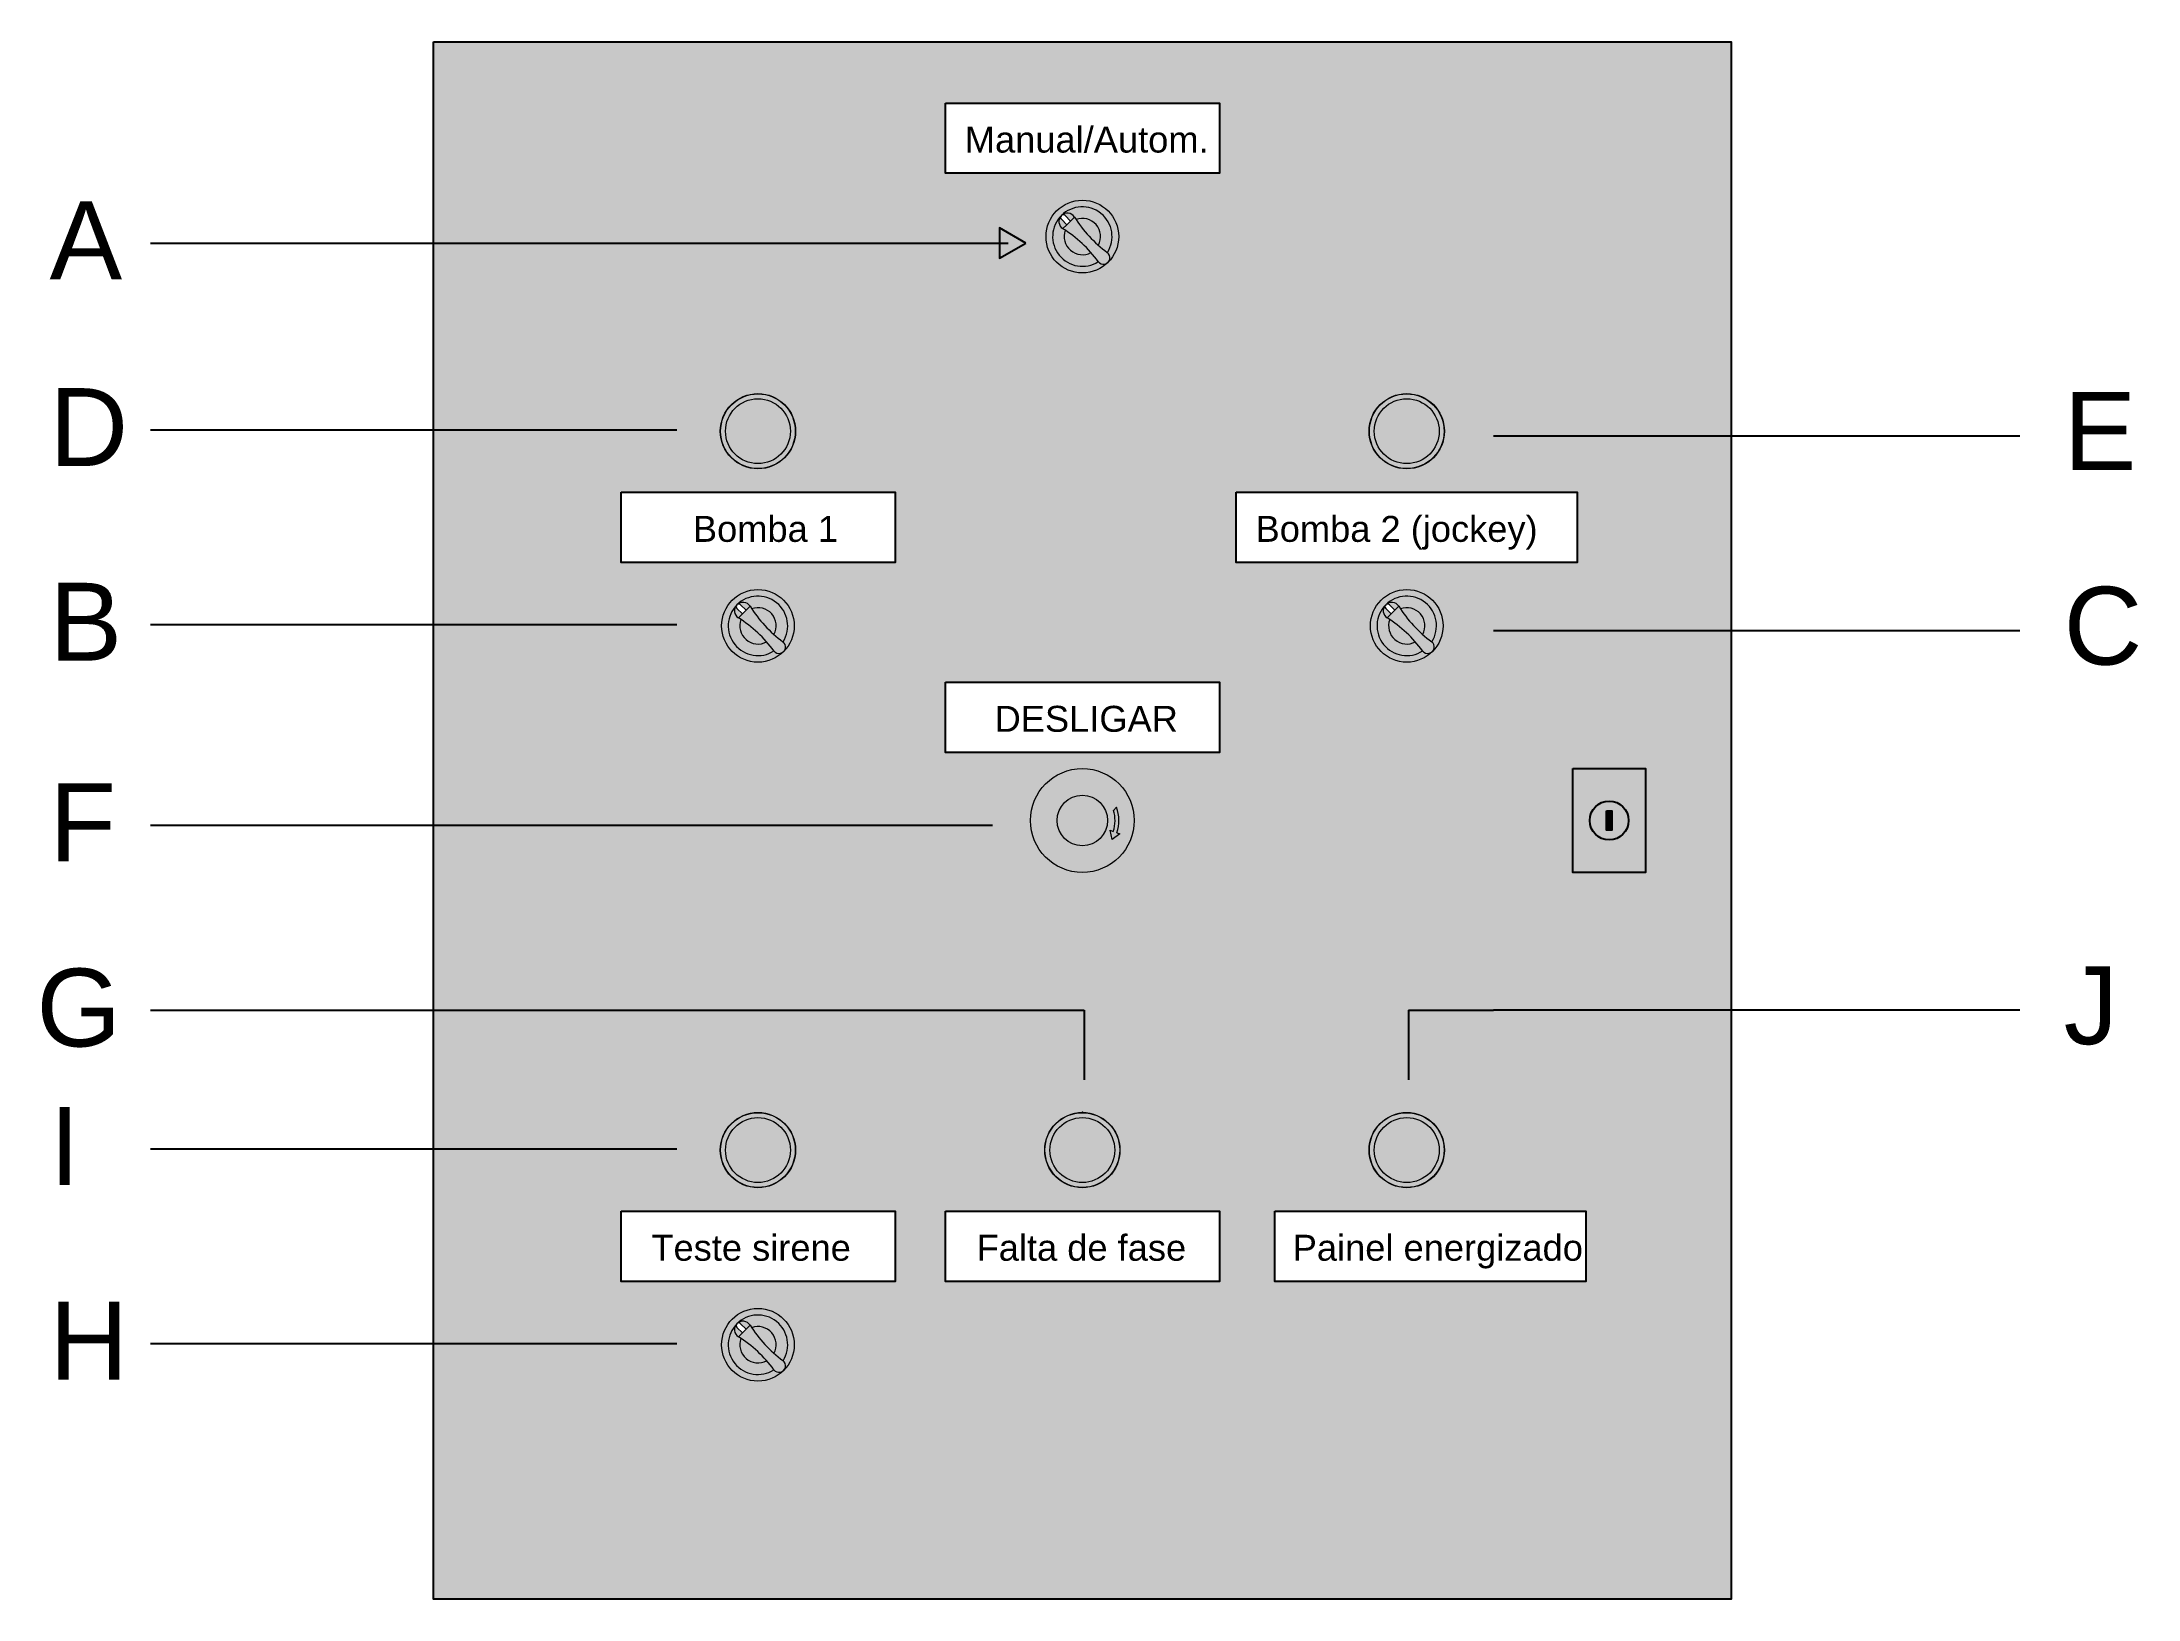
# Model space of a CAD drawing. Header units: millimetres. Extents: x 875 to 3370, y -44 to 1144.
# Drawn here: x 1752.7 to 1833.5, y 869.2 to 929.2 of the extents above; entities that cross this region are included whole.
import ezdxf

# ---------------------------------------------------------------- set-up
doc = ezdxf.new("R2010")
doc.units = ezdxf.units.MM
doc.header["$LTSCALE"] = 0.1

msp = doc.modelspace()

# ---------------------------------------------------------------- texts
at = {"attachment_point": 1}
for s, insert, char_height in [('{\\f@Arial Unicode MS|b0|i0|c0|p34;Manual/Autom.}', (1788.249, 925.973), 1), ('{\\f@Arial Unicode MS|b0|i0|c0|p34;A }', (1752.981, 923.092), 3), ('{\\f@Arial Unicode MS|b0|i0|c0|p34;D }', (1752.981, 915.896), 3), ('{\\f@Arial Unicode MS|b0|i0|c0|p34;E }', (1830.593, 915.742), 3), ('{\\f@Arial Unicode MS|b0|i0|c0|p34;Bomba 1}', (1777.771, 910.973), 1), ('{\\f@Arial Unicode MS|b0|i0|c0|p34;Bomba 2 (jockey)}', (1799.453, 910.973), 1), ('{\\f@Arial Unicode MS|b0|i0|c0|p34;B }', (1752.981, 908.396), 3), ('{\\f@Arial Unicode MS|b0|i0|c0|p34;C }', (1830.593, 908.242), 3), ('{\\f@Arial Unicode MS|b0|i0|c0|p34;DESLIGAR }', (1789.397, 903.654), 1), ('{\\f@Arial Unicode MS|b0|i0|c0|p34;F }', (1752.981, 900.667), 3), ('{\\f@Arial Unicode MS|b0|i0|c0|p34;G }', (1752.475, 893.529), 3), ('{\\f@Arial Unicode MS|b0|i0|c0|p34;J }', (1830.593, 893.617), 3), ('{\\f@Arial Unicode MS|b0|i0|c0|p34;I }', (1752.981, 888.196), 3), ('{\\f@Arial Unicode MS|b0|i0|c0|p34;Teste sirene}', (1776.171, 883.273), 1), ('{\\f@Arial Unicode MS|b0|i0|c0|p34;Falta de fase}', (1788.703, 883.273), 1), ('{\\f@Arial Unicode MS|b0|i0|c0|p34;Painel energizado}', (1800.884, 883.273), 1), ('{\\f@Arial Unicode MS|b0|i0|c0|p34;H }', (1752.981, 880.696), 3)]:
    msp.add_mtext_dynamic_manual_height_columns(s, width=15.90209, gutter_width=12.5, heights=[0], dxfattribs=dict(at, insert=insert, char_height=char_height))

# ---------------------------------------------------------------- hatches: boundary and pattern name
h = msp.add_hatch(color=31)
h.dxf.hatch_style = 1
h.paths.add_polyline_path([(1767.778, 929.236), (1767.778, 869.236), (1817.778, 869.236), (1817.778, 929.236)])
h.paths.add_polyline_path([(1791.378, 921.736, -1), (1794.178, 921.736, -1)], flags=16)
h.paths.add_polyline_path([(1792.474, 922.489), (1792.32, 922.335), (1792.05, 922.605, -0.388638)], flags=0)
h.paths.add_polyline_path([(1791.969, 922.546, -0.896421), (1793.744, 921.121, -1.150132), (1793.39, 920.774, -0.879266)], flags=0)
h.paths.add_polyline_path([(1798.059, 924.174), (1787.505, 924.174), (1787.505, 926.882), (1798.059, 926.882)], flags=16)
h.paths.add_polyline_path([(1792.535, 922.392, 0.065775), (1793.394, 921.403, 0.691449)], flags=0)
h.paths.add_polyline_path([(1792.122, 921.979, -0.065775), (1793.111, 921.12, -0.691449)], flags=0)
h.paths.add_polyline_path([(1806.718, 914.236, -1), (1803.838, 914.236, -1)], flags=16)
h.paths.add_polyline_path([(1806.528, 914.236, -1), (1804.028, 914.236, -1)], flags=0)
h.paths.add_polyline_path([(1798.71, 911.882), (1811.847, 911.882), (1811.847, 909.174), (1798.71, 909.174)], flags=16)
h.paths.add_polyline_path([(1806.678, 906.736, -1), (1803.878, 906.736, -1)], flags=16)
h.paths.add_polyline_path([(1804.974, 907.489), (1804.82, 907.335), (1804.55, 907.605, -0.388638)], flags=0)
h.paths.add_polyline_path([(1804.469, 907.546, -0.896421), (1806.244, 906.121, -1.150132), (1805.89, 905.774, -0.879266)], flags=0)
h.paths.add_polyline_path([(1805.611, 906.12, -0.691449), (1804.622, 906.979, -0.065775)], flags=0)
h.paths.add_polyline_path([(1805.894, 906.403, 0.691449), (1805.035, 907.392, 0.065775)], flags=0)
h.paths.add_polyline_path([(1798.059, 904.564), (1798.059, 901.855), (1787.505, 901.855), (1787.505, 904.564)], flags=16)
h.paths.add_polyline_path([(1785.559, 911.882), (1785.559, 909.174), (1775.005, 909.174), (1775.005, 911.882)], flags=16)
h.paths.add_polyline_path([(1778.838, 914.236, -1), (1781.718, 914.236, -1)], flags=16)
h.paths.add_polyline_path([(1779.028, 914.236, -1), (1781.528, 914.236, -1)], flags=0)
h.paths.add_polyline_path([(1794.778, 899.236, -1), (1790.778, 899.236, -1)], flags=16)
h.paths.add_polyline_path([(1793.753, 899.236, -1), (1791.803, 899.236, -1)], flags=0)
h.paths.add_polyline_path([(1794.094, 899.744, -0.179234), (1794.107, 898.764), (1794.224, 898.72), (1793.512, 898.211, 0.326933), (1793.977, 899.626)], flags=0)
h.paths.add_polyline_path([(1781.678, 906.736, -1), (1778.878, 906.736, -1)], flags=16)
h.paths.add_polyline_path([(1779.974, 907.489), (1779.82, 907.335), (1779.55, 907.605, -0.388638)], flags=0)
h.paths.add_polyline_path([(1781.24, 906.124, 0.879266), (1779.469, 907.546, 0.896421), (1780.893, 905.77, 1.150132)], flags=0)
h.paths.add_polyline_path([(1780.035, 907.392, 0.065775), (1780.894, 906.403, 0.691449)], flags=0)
h.paths.add_polyline_path([(1811.678, 901.236), (1814.478, 901.236), (1814.478, 897.236), (1811.678, 897.236)], flags=16)
h.paths.add_polyline_path([(1779.622, 906.979, 0.691449), (1780.611, 906.12, 0.065775)], flags=0)
h.paths.add_polyline_path([(1812.973, 899.604), (1813.183, 899.604), (1813.183, 898.868), (1812.973, 898.868)], flags=0)
h.paths.add_polyline_path([(1794.218, 886.536, -1), (1791.338, 886.536, -1)], flags=16)
h.paths.add_polyline_path([(1806.718, 886.536, -1), (1803.838, 886.536, -1)], flags=16)
h.paths.add_polyline_path([(1794.028, 886.536, -1), (1791.528, 886.536, -1)], flags=0)
h.paths.add_polyline_path([(1806.528, 886.536, -1), (1804.028, 886.536, -1)], flags=0)
h.paths.add_polyline_path([(1798.059, 884.182), (1798.059, 881.474), (1787.505, 881.474), (1787.505, 884.182)], flags=16)
h.paths.add_polyline_path([(1800.193, 884.182), (1812.182, 884.182), (1812.182, 881.474), (1800.193, 881.474)], flags=16)
h.paths.add_polyline_path([(1781.718, 886.536, -1), (1778.838, 886.536, -1)], flags=16)
h.paths.add_polyline_path([(1781.528, 886.536, -1), (1779.028, 886.536, -1)], flags=0)
h.paths.add_polyline_path([(1785.559, 884.182), (1785.559, 881.474), (1775.005, 881.474), (1775.005, 884.182)], flags=16)
h.paths.add_polyline_path([(1781.678, 879.036, -1), (1778.878, 879.036, -1)], flags=16)
h.paths.add_polyline_path([(1779.974, 879.789), (1779.82, 879.635), (1779.55, 879.905, -0.388638)], flags=0)
h.paths.add_polyline_path([(1781.244, 878.421, -1.150132), (1780.89, 878.074, -0.879266), (1779.469, 879.846, -0.896421)], flags=0)
h.paths.add_polyline_path([(1780.894, 878.703, 0.691449), (1780.035, 879.692, 0.065775)], flags=0)
h.paths.add_polyline_path([(1780.611, 878.42, 0.065775), (1779.622, 879.279, 0.691449)], flags=0)
h.paths.add_polyline_path([(1800.526, 881.645), (1812.21, 881.645), (1812.21, 884.016), (1800.526, 884.016)], flags=24)
h.paths.add_polyline_path([(1788.341, 881.627), (1796.918, 881.627), (1796.918, 883.999), (1788.341, 883.999)], flags=8)
h.paths.add_polyline_path([(1789.035, 902.009), (1796.6, 902.009), (1796.6, 904.38), (1789.035, 904.38)], flags=8)
h.paths.add_polyline_path([(1777.418, 909.34), (1783.509, 909.34), (1783.509, 911.711), (1777.418, 911.711)], flags=8)
h.paths.add_polyline_path([(1799.1, 909.305), (1812.16, 909.305), (1812.16, 911.677), (1799.1, 911.677)], flags=24)
h.paths.add_polyline_path([(1775.89, 881.645), (1784.077, 881.645), (1784.077, 884.016), (1775.89, 884.016)], flags=8)
h.paths.add_polyline_path([(1787.892, 924.345), (1797.788, 924.345), (1797.788, 926.716), (1787.892, 926.716)], flags=8)
h = msp.add_hatch(color=31)
h.dxf.hatch_style = 1
h.paths.add_polyline_path([(1817.778, 929.236), (1767.778, 929.236), (1767.778, 869.236), (1817.778, 869.236)])
h.paths.add_polyline_path([(1798.71, 909.174), (1811.847, 909.174), (1811.847, 911.882), (1798.71, 911.882)], flags=16)
h.paths.add_polyline_path([(1803.878, 906.736, -1), (1806.678, 906.736, -1)], flags=16)
h.paths.add_polyline_path([(1803.828, 914.236, -1), (1806.728, 914.236, -1)], flags=16)
h.paths.add_polyline_path([(1803.838, 914.236, -1), (1806.718, 914.236, -1)], flags=0)
h.paths.add_polyline_path([(1804.974, 907.489), (1804.82, 907.335), (1804.55, 907.605, -0.388638)], flags=0)
h.paths.add_polyline_path([(1806.24, 906.124, 0.879266), (1804.469, 907.546, 0.896421), (1805.893, 905.77, 1.150132)], flags=0)
h.paths.add_polyline_path([(1804.028, 914.236, -1), (1806.528, 914.236, -1)], flags=0)
h.paths.add_polyline_path([(1805.035, 907.392, 0.065775), (1805.894, 906.403, 0.691449)], flags=0)
h.paths.add_polyline_path([(1804.622, 906.979, 0.691449), (1805.611, 906.12, 0.065775)], flags=0)
h.paths.add_polyline_path([(1811.678, 901.236), (1814.478, 901.236), (1814.478, 897.236), (1811.678, 897.236)], flags=16)
h.paths.add_polyline_path([(1812.973, 899.604), (1813.183, 899.604), (1813.183, 898.868), (1812.973, 898.868)], flags=0)
h.paths.add_polyline_path([(1798.059, 904.564), (1798.059, 901.855), (1787.505, 901.855), (1787.505, 904.564)], flags=16)
h.paths.add_polyline_path([(1798.059, 924.174), (1787.505, 924.174), (1787.505, 926.882), (1798.059, 926.882)], flags=16)
h.paths.add_polyline_path([(1794.778, 899.236, -1), (1790.778, 899.236, -1)], flags=16)
h.paths.add_polyline_path([(1794.094, 899.744, -0.179234), (1794.107, 898.764), (1794.224, 898.72), (1793.512, 898.211, 0.326933), (1793.977, 899.626)], flags=0)
h.paths.add_polyline_path([(1791.378, 921.736, -1), (1794.178, 921.736, -1)], flags=16)
h.paths.add_polyline_path([(1792.474, 922.489), (1792.32, 922.335), (1792.05, 922.605, -0.388638)], flags=0)
h.paths.add_polyline_path([(1791.969, 922.546, -0.896421), (1793.744, 921.121, -1.150132), (1793.39, 920.774, -0.879266)], flags=0)
h.paths.add_polyline_path([(1791.803, 899.236, -1), (1793.753, 899.236, -1)], flags=0)
h.paths.add_polyline_path([(1792.535, 922.392, 0.065775), (1793.394, 921.403, 0.691449)], flags=0)
h.paths.add_polyline_path([(1792.122, 921.979, -0.065775), (1793.111, 921.12, -0.691449)], flags=0)
h.paths.add_polyline_path([(1806.728, 886.536, -1), (1803.828, 886.536, -1)], flags=16)
h.paths.add_polyline_path([(1806.718, 886.536, -1), (1803.838, 886.536, -1)], flags=0)
h.paths.add_polyline_path([(1806.528, 886.536, -1), (1804.028, 886.536, -1)], flags=0)
h.paths.add_polyline_path([(1790.594, 921.486), (1789.584, 920.903), (1789.584, 922.069)], flags=16)
h.paths.add_polyline_path([(1812.182, 884.182), (1812.182, 881.474), (1800.193, 881.474), (1800.193, 884.182)], flags=16)
h.paths.add_polyline_path([(1785.559, 909.174), (1775.005, 909.174), (1775.005, 911.882), (1785.559, 911.882)], flags=16)
h.paths.add_polyline_path([(1794.228, 886.536, -1), (1791.328, 886.536, -1)], flags=16)
h.paths.add_polyline_path([(1794.218, 886.536, -1), (1791.338, 886.536, -1)], flags=0)
h.paths.add_polyline_path([(1794.028, 886.536, -1), (1791.528, 886.536, -1)], flags=0)
h.paths.add_polyline_path([(1798.059, 884.182), (1798.059, 881.474), (1787.505, 881.474), (1787.505, 884.182)], flags=16)
h.paths.add_polyline_path([(1778.878, 906.736, -1), (1781.678, 906.736, -1)], flags=16)
h.paths.add_polyline_path([(1778.828, 914.236, -1), (1781.728, 914.236, -1)], flags=16)
h.paths.add_polyline_path([(1778.838, 914.236, -1), (1781.718, 914.236, -1)], flags=0)
h.paths.add_polyline_path([(1779.028, 914.236, -1), (1781.528, 914.236, -1)], flags=0)
h.paths.add_polyline_path([(1779.974, 907.489), (1779.82, 907.335), (1779.55, 907.605, -0.388638)], flags=0)
h.paths.add_polyline_path([(1779.469, 907.546, -0.896421), (1781.244, 906.121, -1.150132), (1780.89, 905.774, -0.879266)], flags=0)
h.paths.add_polyline_path([(1780.035, 907.392, -0.691449), (1780.894, 906.403, -0.065775)], flags=0)
h.paths.add_polyline_path([(1779.622, 906.979, -0.065775), (1780.611, 906.12, -0.691449)], flags=0)
h.paths.add_polyline_path([(1785.559, 884.182), (1785.559, 881.474), (1775.005, 881.474), (1775.005, 884.182)], flags=16)
h.paths.add_polyline_path([(1781.728, 886.536, -1), (1778.828, 886.536, -1)], flags=16)
h.paths.add_polyline_path([(1781.718, 886.536, -1), (1778.838, 886.536, -1)], flags=0)
h.paths.add_polyline_path([(1781.528, 886.536, -1), (1779.028, 886.536, -1)], flags=0)
h.paths.add_polyline_path([(1781.678, 879.036, -1), (1778.878, 879.036, -1)], flags=16)
h.paths.add_polyline_path([(1779.974, 879.789), (1779.82, 879.635), (1779.55, 879.905, -0.388638)], flags=0)
h.paths.add_polyline_path([(1781.24, 878.424, 0.879266), (1779.469, 879.846, 0.896421), (1780.893, 878.07, 1.150132)], flags=0)
h.paths.add_polyline_path([(1780.894, 878.703, 0.691449), (1780.035, 879.692, 0.065775)], flags=0)
h.paths.add_polyline_path([(1780.611, 878.42, 0.065775), (1779.622, 879.279, 0.691449)], flags=0)
h = msp.add_hatch(color=256)
h.dxf.hatch_style = 1
h.paths.add_polyline_path([(1791.378, 921.736, 0.668179), (1793.768, 920.746, -0.452525), (1793.393, 920.77, -0.896421), (1791.969, 922.546, -0.896421), (1793.744, 921.121, -0.452525), (1793.768, 920.746, 0.198912), (1794.178, 921.736, 1)])
h = msp.add_hatch(color=253)
h.dxf.hatch_style = 1
h.paths.add_polyline_path([(1792.535, 922.392, 0.065775), (1793.394, 921.403, 0.691449)], flags=17)
h.paths.add_polyline_path([(1792.474, 922.489), (1792.32, 922.335), (1792.179, 922.194), (1792.026, 922.041, -0.0939), (1793.39, 920.774, 1.162299), (1793.74, 921.124, -0.0939)])
h.paths.add_polyline_path([(1791.969, 922.546, -0.414214), (1792.11, 922.546), (1792.32, 922.335), (1792.474, 922.489, 0.481656)], flags=17)
h.paths.add_polyline_path([(1791.969, 922.404, -0.414214), (1791.969, 922.546, 0.481656), (1792.026, 922.041), (1792.179, 922.194)], flags=17)
h.paths.add_polyline_path([(1792.122, 921.979, 0.005715), (1792.026, 922.041, -0.481656), (1791.969, 922.546, 0.896399), (1793.393, 920.77, 0.022494), (1793.111, 921.12, -0.691449)])
h.paths.add_polyline_path([(1791.969, 922.546, -0.481656), (1792.474, 922.489, 0.005715), (1792.535, 922.392, -0.691449), (1793.394, 921.403, 0.022494), (1793.744, 921.121, 0.896399)])
h = msp.add_hatch(color=256)
h.dxf.hatch_style = 1
h.paths.add_polyline_path([(1789.584, 922.069), (1789.584, 920.903), (1790.594, 921.486)])
h = msp.add_hatch(color=253)
h.dxf.hatch_style = 1
h.paths.add_polyline_path([(1792.122, 921.979, 0.691449), (1793.111, 921.12, 0.065775)])
h = msp.add_hatch(color=256)
h.dxf.hatch_style = 1
h.paths.add_polyline_path([(1804.028, 914.236, -1), (1806.528, 914.236, -0.414214), (1805.278, 912.986), (1805.278, 912.796, 0.414214), (1806.718, 914.236, 1), (1803.838, 914.236, 0.414214), (1805.278, 912.796), (1805.278, 912.986, -0.414214)])
h.paths.add_polyline_path([(1781.718, 914.236), (1781.528, 914.236, -0.414214), (1780.278, 912.986), (1780.278, 912.796, 0.414214)])
h.paths.add_polyline_path([(1778.838, 914.236), (1779.028, 914.236, -1), (1781.528, 914.236), (1781.718, 914.236, 1)])
h.paths.add_polyline_path([(1779.028, 914.236), (1778.838, 914.236, 0.414214), (1780.278, 912.796), (1780.278, 912.986, -0.414214)])
h = msp.add_hatch(color=92)
h.dxf.hatch_style = 1
h.paths.add_polyline_path([(1781.528, 914.236, 1), (1779.028, 914.236, 1)])
h.paths.add_polyline_path([(1806.528, 914.236, 1), (1804.028, 914.236, 1)])
h = msp.add_hatch(color=256)
h.dxf.hatch_style = 1
h.paths.add_polyline_path([(1803.838, 914.236), (1804.028, 914.236, -1), (1806.528, 914.236), (1806.718, 914.236, 1)])
h = msp.add_hatch(color=256)
h.dxf.hatch_style = 1
h.paths.add_polyline_path([(1776.815, 914.873), (1776.815, 913.707), (1777.825, 914.29)])
h = msp.add_hatch(color=256)
h.dxf.hatch_style = 1
h.paths.add_polyline_path([(1808.959, 914.631), (1808.959, 913.465), (1807.949, 914.048)])
h = msp.add_hatch(color=256)
h.dxf.hatch_style = 1
h.paths.add_polyline_path([(1778.878, 906.736, 0.668179), (1781.268, 905.746, -0.452525), (1780.893, 905.77, -0.896421), (1779.469, 907.546, -0.896421), (1781.244, 906.121, -0.452525), (1781.268, 905.746, 0.198912), (1781.678, 906.736, 1)])
h = msp.add_hatch(color=256)
h.dxf.hatch_style = 1
h.paths.add_polyline_path([(1803.878, 906.736, 0.668179), (1806.268, 905.746, -0.452525), (1805.893, 905.77, -0.896421), (1804.469, 907.546, -0.896421), (1806.244, 906.121, -0.452525), (1806.268, 905.746, 0.198912), (1806.678, 906.736, 1)])
h = msp.add_hatch(color=256)
h.dxf.hatch_style = 1
h.paths.add_polyline_path([(1776.815, 907.373), (1776.815, 906.207), (1777.825, 906.79)])
h = msp.add_hatch(color=253)
h.dxf.hatch_style = 1
h.paths.add_polyline_path([(1780.035, 907.392, 0.065775), (1780.894, 906.403, 0.691449)], flags=17)
h.paths.add_polyline_path([(1779.974, 907.489), (1779.82, 907.335), (1779.679, 907.194), (1779.526, 907.041, -0.0939), (1780.89, 905.774, 1.162299), (1781.24, 906.124, -0.0939)])
h.paths.add_polyline_path([(1779.469, 907.546, -0.414214), (1779.61, 907.546), (1779.82, 907.335), (1779.974, 907.489, 0.481656)], flags=17)
h.paths.add_polyline_path([(1779.469, 907.404, -0.414214), (1779.469, 907.546, 0.481656), (1779.526, 907.041), (1779.679, 907.194)], flags=17)
h.paths.add_polyline_path([(1779.622, 906.979, 0.005715), (1779.526, 907.041, -0.481656), (1779.469, 907.546, 0.896399), (1780.893, 905.77, 0.022494), (1780.611, 906.12, -0.691449)])
h.paths.add_polyline_path([(1779.469, 907.546, -0.481656), (1779.974, 907.489, 0.005715), (1780.035, 907.392, -0.691449), (1780.894, 906.403, 0.022494), (1781.244, 906.121, 0.896399)])
h = msp.add_hatch(color=253)
h.dxf.hatch_style = 1
h.paths.add_polyline_path([(1805.035, 907.392, 0.065775), (1805.894, 906.403, 0.691449)], flags=17)
h.paths.add_polyline_path([(1804.974, 907.489), (1804.82, 907.335), (1804.679, 907.194), (1804.526, 907.041, -0.0939), (1805.89, 905.774, 1.162299), (1806.24, 906.124, -0.0939)])
h.paths.add_polyline_path([(1804.469, 907.546, -0.414214), (1804.61, 907.546), (1804.82, 907.335), (1804.974, 907.489, 0.481656)], flags=17)
h.paths.add_polyline_path([(1804.469, 907.404, -0.414214), (1804.469, 907.546, 0.481656), (1804.526, 907.041), (1804.679, 907.194)], flags=17)
h.paths.add_polyline_path([(1804.622, 906.979, 0.005715), (1804.526, 907.041, -0.481656), (1804.469, 907.546, 0.896399), (1805.893, 905.77, 0.022494), (1805.611, 906.12, -0.691449)])
h.paths.add_polyline_path([(1804.469, 907.546, -0.481656), (1804.974, 907.489, 0.005715), (1805.035, 907.392, -0.691449), (1805.894, 906.403, 0.022494), (1806.244, 906.121, 0.896399)])
h = msp.add_hatch(color=256)
h.dxf.hatch_style = 1
h.paths.add_polyline_path([(1808.959, 907.131), (1808.959, 905.965), (1807.949, 906.548)])
h = msp.add_hatch(color=253)
h.dxf.hatch_style = 1
h.paths.add_polyline_path([(1779.622, 906.979, 0.691449), (1780.611, 906.12, 0.065775)])
h = msp.add_hatch(color=253)
h.dxf.hatch_style = 1
h.paths.add_polyline_path([(1804.622, 906.979, 0.691449), (1805.611, 906.12, 0.065775)])
h = msp.add_hatch(color=1)
h.dxf.hatch_style = 1
h.paths.add_polyline_path([(1793.753, 899.236, 1), (1791.803, 899.236, 1)], flags=16)
h.paths.add_polyline_path([(1794.778, 899.236, 1), (1790.778, 899.236, 1)])
h = msp.add_hatch(color=256)
h.dxf.hatch_style = 1
h.paths.add_polyline_path([(1811.678, 901.236), (1811.678, 897.236), (1814.478, 897.236), (1814.478, 901.236)])
h = msp.add_hatch(color=1)
h.dxf.hatch_style = 1
h.paths.add_polyline_path([(1793.753, 899.236, 1), (1791.803, 899.236, 1)])
h = msp.add_hatch(color=256)
h.dxf.hatch_style = 1
h.paths.add_polyline_path([(1788.983, 899.644), (1788.983, 898.478), (1789.993, 899.061)])
h = msp.add_hatch(color=1)
h.dxf.hatch_style = 1
h.paths.add_polyline_path([(1794.094, 899.744), (1793.977, 899.626, -0.164885), (1793.967, 898.817), (1793.85, 898.861), (1793.931, 898.51), (1794.224, 898.72), (1794.107, 898.764, 0.179234)])
h = msp.add_hatch(color=256)
h.dxf.hatch_style = 1
h.paths.add_polyline_path([(1813.183, 899.604), (1812.973, 899.604), (1812.973, 898.868), (1813.183, 898.868)])
h = msp.add_hatch(color=256)
h.dxf.hatch_style = 1
h.paths.add_polyline_path([(1793.431, 889.344), (1792.265, 889.344), (1792.848, 888.334)])
h = msp.add_hatch(color=256)
h.dxf.hatch_style = 1
h.paths.add_polyline_path([(1805.931, 889.344), (1804.765, 889.344), (1805.348, 888.334)])
h = msp.add_hatch(color=256)
h.dxf.hatch_style = 1
h.paths.add_polyline_path([(1779.028, 886.536, -0.414214), (1780.278, 887.786), (1780.278, 887.976, 0.414214), (1778.838, 886.536, 0.414214), (1780.278, 885.096), (1780.278, 885.286, -0.414214)])
h.paths.add_polyline_path([(1780.278, 887.976), (1780.278, 887.786, -0.414214), (1781.528, 886.536, -0.414214), (1780.278, 885.286), (1780.278, 885.096, 0.414214), (1781.718, 886.536, 0.414214)])
h = msp.add_hatch(color=2)
h.dxf.hatch_style = 1
h.paths.add_polyline_path([(1781.528, 886.536, 1), (1779.028, 886.536, 1)])
h = msp.add_hatch(color=256)
h.dxf.hatch_style = 1
h.paths.add_polyline_path([(1791.528, 886.536, -0.414214), (1792.778, 887.786), (1792.778, 887.976, 0.414214), (1791.338, 886.536, 0.414214), (1792.778, 885.096), (1792.778, 885.286, -0.414214)])
h.paths.add_polyline_path([(1792.778, 887.976), (1792.778, 887.786, -0.414214), (1794.028, 886.536, -0.414214), (1792.778, 885.286), (1792.778, 885.096, 0.414214), (1794.218, 886.536, 0.414214)])
h = msp.add_hatch(color=1)
h.dxf.hatch_style = 1
h.paths.add_polyline_path([(1794.028, 886.536, 0.414214), (1792.778, 887.786), (1792.778, 885.286, 0.414214)])
h.paths.add_polyline_path([(1792.778, 887.786, 0.414214), (1791.528, 886.536, 0.414214), (1792.778, 885.286)])
h = msp.add_hatch(color=256)
h.dxf.hatch_style = 1
h.paths.add_polyline_path([(1804.028, 886.536, -0.414214), (1805.278, 887.786), (1805.278, 887.976, 0.414214), (1803.838, 886.536, 0.414214), (1805.278, 885.096), (1805.278, 885.286, -0.414214)])
h.paths.add_polyline_path([(1805.278, 887.976), (1805.278, 887.786, -0.414214), (1806.528, 886.536, -0.414214), (1805.278, 885.286), (1805.278, 885.096, 0.414214), (1806.718, 886.536, 0.414214)])
h = msp.add_hatch(color=92)
h.dxf.hatch_style = 1
h.paths.add_polyline_path([(1806.528, 886.536, 1), (1804.028, 886.536, 1)])
h = msp.add_hatch(color=256)
h.dxf.hatch_style = 1
h.paths.add_polyline_path([(1776.815, 887.173), (1776.815, 886.007), (1777.825, 886.59)])
h = msp.add_hatch(color=256)
h.dxf.hatch_style = 1
h.paths.add_polyline_path([(1778.878, 879.036, 0.668179), (1781.268, 878.046, -0.452525), (1780.893, 878.07, -0.896421), (1779.469, 879.846, -0.896421), (1781.244, 878.421, -0.452525), (1781.268, 878.046, 0.198912), (1781.678, 879.036, 1)])
h = msp.add_hatch(color=256)
h.dxf.hatch_style = 1
h.paths.add_polyline_path([(1776.815, 879.673), (1776.815, 878.507), (1777.825, 879.09)])
h = msp.add_hatch(color=253)
h.dxf.hatch_style = 1
h.paths.add_polyline_path([(1780.035, 879.692, 0.065775), (1780.894, 878.703, 0.691449)], flags=17)
h.paths.add_polyline_path([(1779.974, 879.789), (1779.82, 879.635), (1779.679, 879.494), (1779.526, 879.341, -0.0939), (1780.89, 878.074, 1.162299), (1781.24, 878.424, -0.0939)])
h.paths.add_polyline_path([(1779.469, 879.846, -0.414214), (1779.61, 879.846), (1779.82, 879.635), (1779.974, 879.789, 0.481656)], flags=17)
h.paths.add_polyline_path([(1779.469, 879.704, -0.414214), (1779.469, 879.846, 0.481656), (1779.526, 879.341), (1779.679, 879.494)], flags=17)
h.paths.add_polyline_path([(1779.622, 879.279, 0.005715), (1779.526, 879.341, -0.481656), (1779.469, 879.846, 0.896399), (1780.893, 878.07, 0.022494), (1780.611, 878.42, -0.691449)])
h.paths.add_polyline_path([(1779.469, 879.846, -0.481656), (1779.974, 879.789, 0.005715), (1780.035, 879.692, -0.691449), (1780.894, 878.703, 0.022494), (1781.244, 878.421, 0.896399)])
h = msp.add_hatch(color=253)
h.dxf.hatch_style = 1
h.paths.add_polyline_path([(1780.611, 878.42, 0.065775), (1779.622, 879.279, 0.691449)])

# ---------------------------------------------------------------- linework, layer by layer
at = {"color": 7, "linetype": 'Continuous', "lineweight": 15}
for p, q in [((1792.32, 922.335), (1792.11, 922.546)), ((1792.474, 922.489), (1792.32, 922.335)), ((1791.969, 922.404), (1792.179, 922.194)), ((1792.179, 922.194), (1792.026, 922.041)), ((1792.179, 922.194), (1792.32, 922.335)), ((1779.469, 907.404), (1779.679, 907.194)), ((1779.679, 907.194), (1779.526, 907.041)), ((1779.82, 907.335), (1779.61, 907.546)), ((1779.679, 907.194), (1779.82, 907.335)), ((1779.974, 907.489), (1779.82, 907.335)), ((1804.469, 907.404), (1804.679, 907.194)), ((1804.679, 907.194), (1804.526, 907.041)), ((1804.82, 907.335), (1804.61, 907.546)), ((1804.679, 907.194), (1804.82, 907.335)), ((1804.974, 907.489), (1804.82, 907.335)), ((1793.977, 899.626), (1794.094, 899.744)), ((1793.85, 898.861), (1793.967, 898.817)), ((1793.931, 898.51), (1793.85, 898.861)), ((1794.224, 898.72), (1793.931, 898.51)), ((1794.107, 898.764), (1794.224, 898.72)), ((1779.469, 879.704), (1779.679, 879.494)), ((1779.82, 879.635), (1779.61, 879.846)), ((1779.679, 879.494), (1779.82, 879.635)), ((1779.974, 879.789), (1779.82, 879.635)), ((1779.679, 879.494), (1779.526, 879.341))]:
    msp.add_line(p, q, dxfattribs=at)
for p, q in [((1756.866, 921.486), (1789.921, 921.486)), ((1756.866, 914.29), (1777.152, 914.29)), ((1828.907, 914.048), (1808.622, 914.048)), ((1756.866, 906.79), (1777.152, 906.79)), ((1828.907, 906.548), (1808.622, 906.548)), ((1756.866, 899.061), (1789.32, 899.061)), ((1756.866, 891.923), (1792.848, 891.923)), ((1792.848, 891.923), (1792.848, 889.242)), ((1805.348, 891.923), (1805.348, 889.242)), ((1805.348, 891.923), (1808.622, 891.923)), ((1828.907, 891.923), (1808.622, 891.923)), ((1756.866, 886.59), (1777.152, 886.59)), ((1756.866, 879.09), (1777.152, 879.09))]:
    msp.add_line(p, q)
for points in [[(1767.778, 929.236), (1817.778, 929.236), (1817.778, 869.236), (1767.778, 869.236)], [(1787.505, 926.882), (1798.059, 926.882), (1798.059, 924.174), (1787.505, 924.174)], [(1790.594, 921.486), (1789.584, 922.069), (1789.584, 920.903)], [(1775.005, 911.882), (1785.559, 911.882), (1785.559, 909.174), (1775.005, 909.174)], [(1798.71, 911.882), (1811.847, 911.882), (1811.847, 909.174), (1798.71, 909.174)], [(1787.505, 904.564), (1798.059, 904.564), (1798.059, 901.855), (1787.505, 901.855)], [(1811.678, 901.236), (1814.478, 901.236), (1814.478, 897.236), (1811.678, 897.236)], [(1812.973, 899.604), (1813.183, 899.604), (1813.183, 898.868), (1812.973, 898.868)], [(1775.005, 884.182), (1785.559, 884.182), (1785.559, 881.474), (1775.005, 881.474)], [(1787.505, 884.182), (1798.059, 884.182), (1798.059, 881.474), (1787.505, 881.474)], [(1800.193, 884.182), (1812.182, 884.182), (1812.182, 881.474), (1800.193, 881.474)]]:
    msp.add_lwpolyline(points, close=True)
for centre, radius in [((1792.778, 921.736), 1.4), ((1780.278, 914.236), 1.45), ((1780.278, 914.236), 1.44), ((1780.278, 914.236), 1.25), ((1805.278, 914.236), 1.45), ((1805.278, 914.236), 1.44), ((1805.278, 914.236), 1.25), ((1780.278, 906.736), 1.4), ((1805.278, 906.736), 1.4), ((1792.778, 899.236), 2), ((1792.778, 899.236), 0.975), ((1780.278, 886.536), 1.45), ((1780.278, 886.536), 1.44), ((1780.278, 886.536), 1.25), ((1792.778, 886.536), 1.45), ((1792.778, 886.536), 1.44), ((1792.778, 886.536), 1.25), ((1805.278, 886.536), 1.45), ((1805.278, 886.536), 1.44), ((1805.278, 886.536), 1.25), ((1780.278, 879.036), 1.4)]:
    msp.add_circle(centre, radius, dxfattribs=at)
msp.add_circle((1813.078, 899.236), 0.75)
for centre, radius, start, end in [((1792.778, 921.736), 1.145, 135, 302.49492), ((1792.198, 922.316), 0.325, 135, 237.87234), ((1792.039, 922.475), 0.1, 45, 225), ((1792.778, 921.736), 1.145, 327.50508, 135), ((1792.198, 922.316), 0.325, 32.12766, 135), ((1796.708, 925.148), 5, 212.12766, 233.58497), ((1792.778, 921.736), 0.7, 331.64002, 110.28753), ((1789.367, 917.806), 5, 36.41503, 57.87234), ((1792.778, 921.736), 0.7, 159.71247, 298.35998), ((1793.591, 920.923), 0.25, 216.41503, 53.58497), ((1780.278, 906.736), 1.145, 135, 302.49492), ((1779.698, 907.316), 0.325, 135, 237.87234), ((1779.539, 907.475), 0.1, 45, 225), ((1780.278, 906.736), 1.145, 327.50508, 135), ((1779.698, 907.316), 0.325, 32.12766, 135), ((1784.208, 910.148), 5, 212.12766, 233.58497), ((1780.278, 906.736), 0.7, 331.64002, 110.28753), ((1805.278, 906.736), 1.145, 135, 302.49492), ((1804.698, 907.316), 0.325, 135, 237.87234), ((1804.539, 907.475), 0.1, 45, 225), ((1805.278, 906.736), 1.145, 327.50508, 135), ((1804.698, 907.316), 0.325, 32.12766, 135), ((1809.208, 910.148), 5, 212.12766, 233.58497), ((1805.278, 906.736), 0.7, 331.64002, 110.28753), ((1776.867, 902.806), 5, 36.41503, 57.87234), ((1780.278, 906.736), 0.7, 159.71247, 298.35998), ((1801.867, 902.806), 5, 36.41503, 57.87234), ((1805.278, 906.736), 0.7, 159.71247, 298.35998), ((1781.091, 905.923), 0.25, 216.41503, 53.58497), ((1806.091, 905.923), 0.25, 216.41503, 53.58497), ((1792.778, 899.236), 1.261, 340.58656, 18.03833), ((1792.778, 899.236), 1.411, 340.45096, 21.09689), ((1780.278, 879.036), 1.145, 135, 302.49492), ((1779.698, 879.616), 0.325, 135, 237.87234), ((1779.539, 879.775), 0.1, 45, 225), ((1780.278, 879.036), 1.145, 327.50508, 135), ((1779.698, 879.616), 0.325, 32.12766, 135), ((1784.208, 882.448), 5, 212.12766, 233.58497), ((1780.278, 879.036), 0.7, 331.64002, 110.28753), ((1776.867, 875.106), 5, 36.41503, 57.87234), ((1780.278, 879.036), 0.7, 159.71247, 298.35998), ((1781.091, 878.223), 0.25, 216.41503, 53.58497)]:
    msp.add_arc(centre, radius, start, end, dxfattribs=at)
msp.add_point((1792.778, 887.986))

msp.set_redraw_order([(e.dxf.handle, doc.entitydb.next_handle()) for e in msp.query("TEXT MTEXT ATTDEF DIMENSION ARC_DIMENSION")])  # texts and dimensions are drawn at this point

doc.saveas('drawing.dxf')
